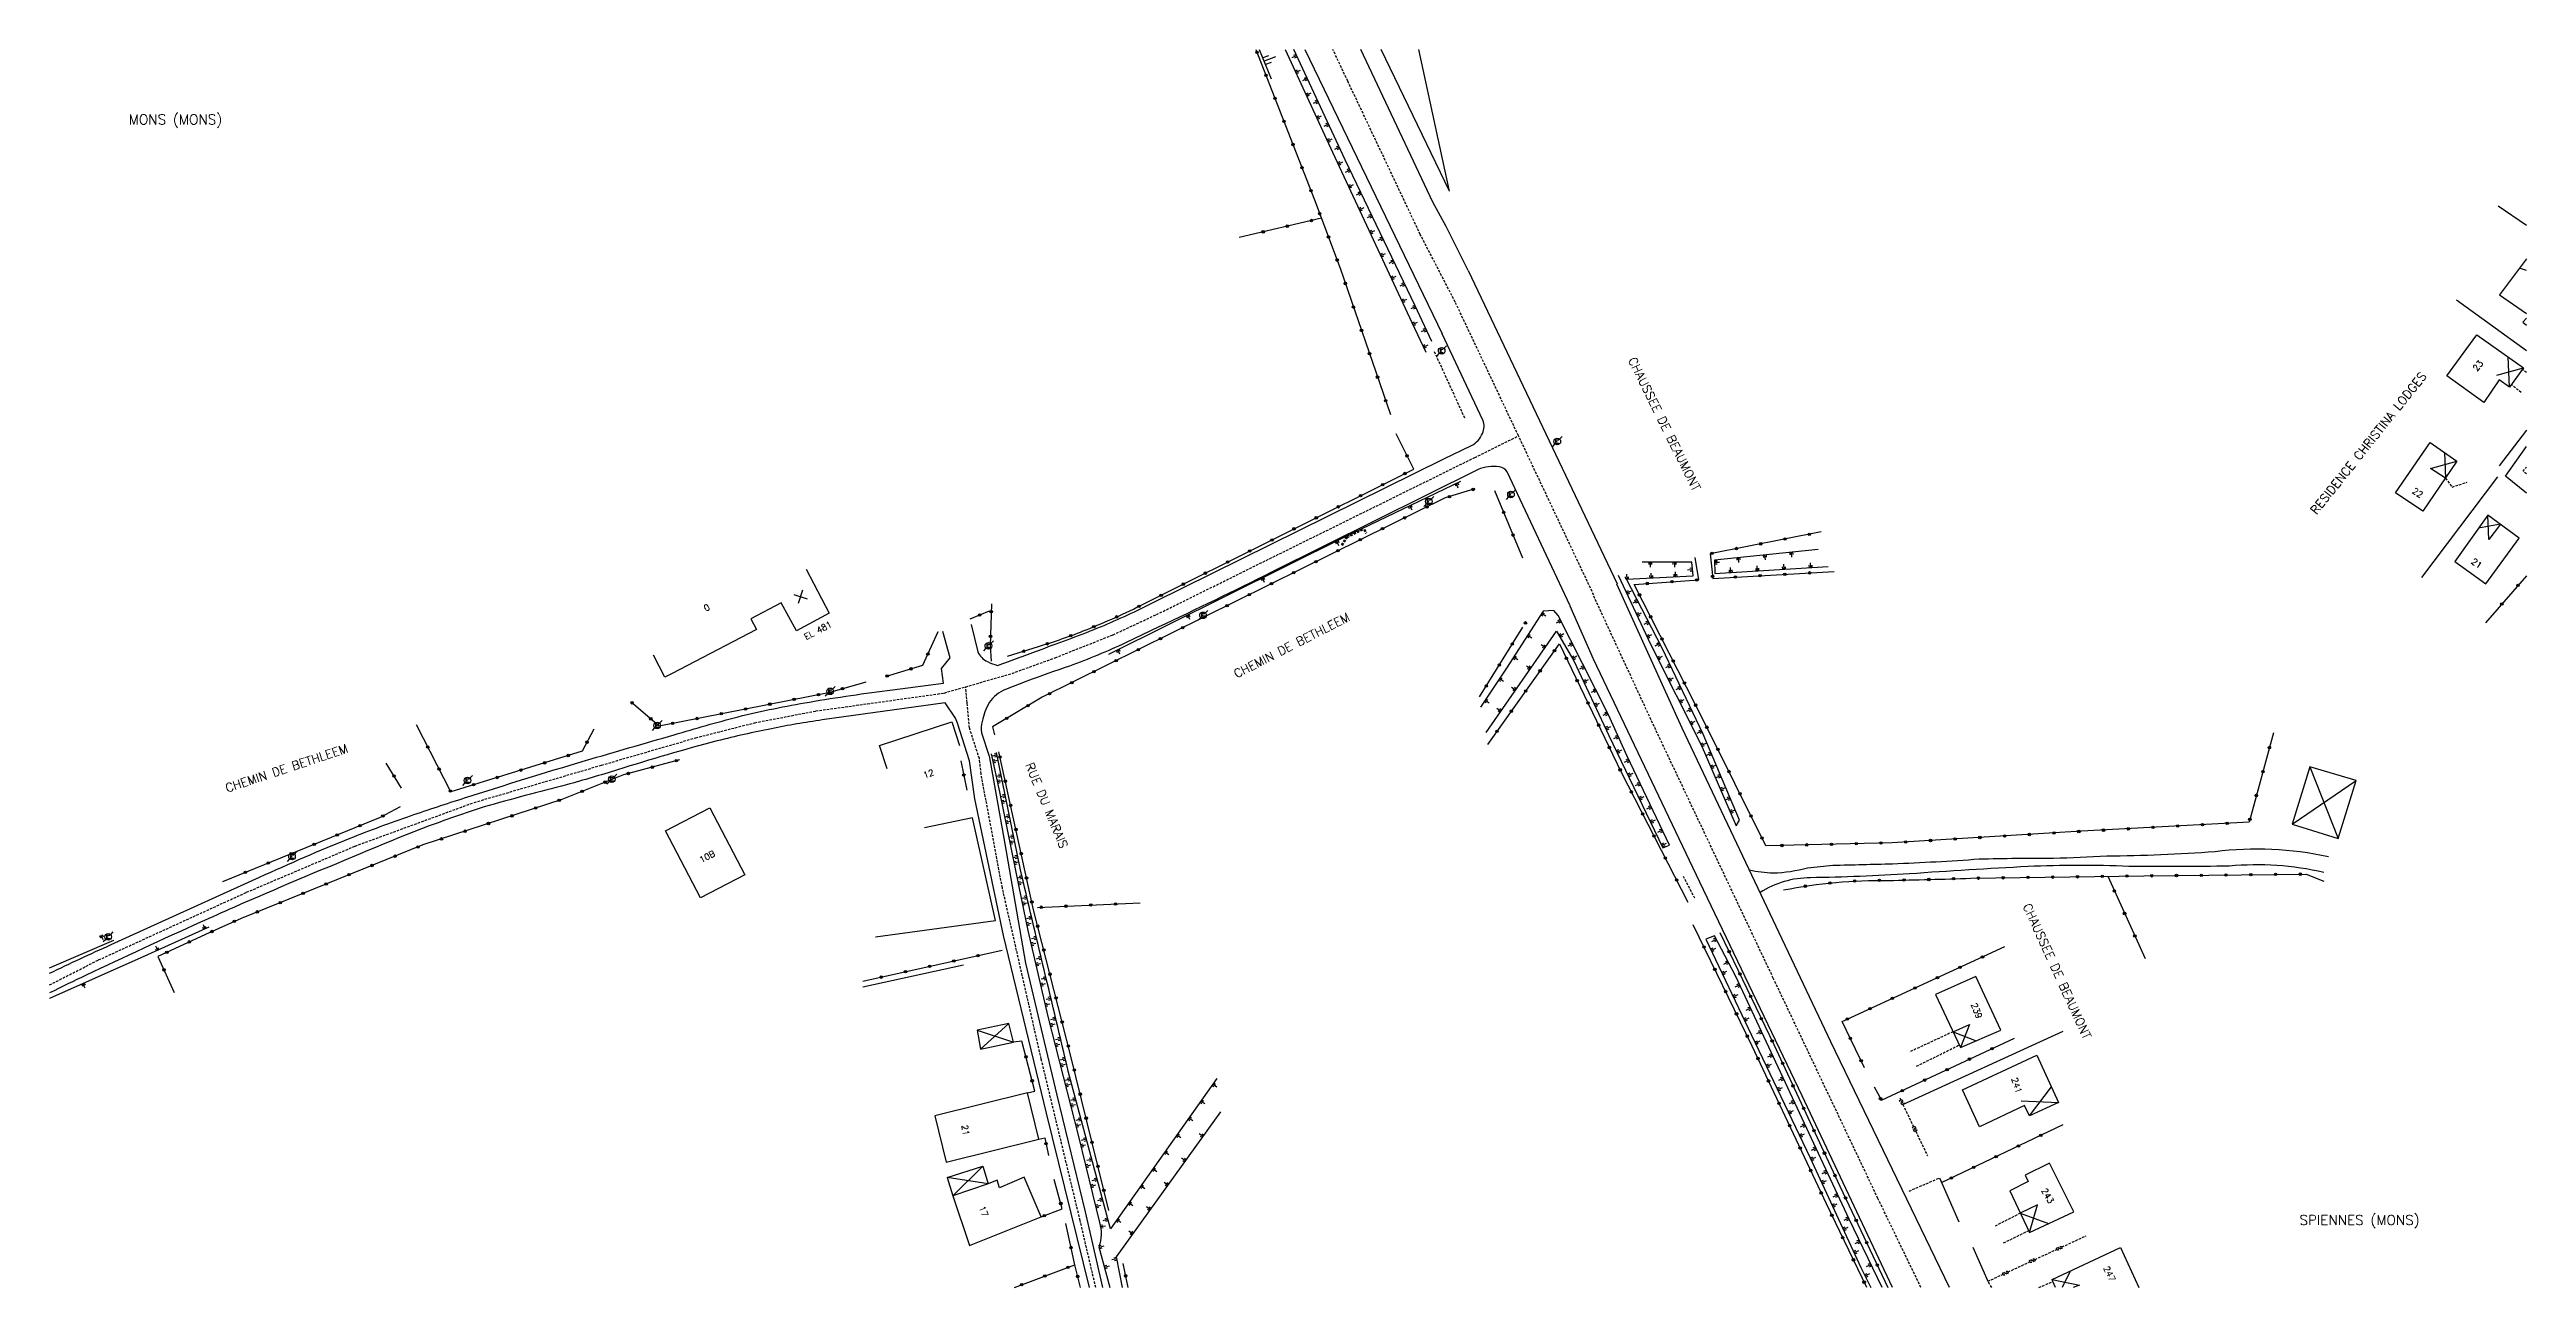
# Model space of a CAD drawing. Header units: millimetres. Extents: x 123000 to 124000, y 124000 to 125000.
# Drawn here: x 123000 to 123500, y 124750 to 125000 of the extents above; entities that cross this region are included whole.
import ezdxf
from ezdxf.enums import TextEntityAlignment as Align

# ---------------------------------------------------------------- set-up
doc = ezdxf.new("R2010")
doc.units = ezdxf.units.MM
doc.linetypes.add('DASHED', pattern=[0.75, 0.5, -0.25])
doc.layers.get('0').update_dxf_attribs({"linetype": 'CONTINUOUS'})
for name, color, linetype in [('w0001', 6, 'DASHED'), ('w0008', 7, 'CONTINUOUS'), ('w0100', 7, 'CONTINUOUS'), ('w0112', 1, 'DASHED'), ('W0211', 2, 'CONTINUOUS'), ('W0220', 5, 'DASHED'), ('W0310', 3, 'CONTINUOUS'), ('w0322', 7, 'CONTINUOUS'), ('W0471', 7, 'CONTINUOUS'), ('W0980', 7, 'CONTINUOUS'), ('W0984', 7, 'CONTINUOUS'), ('w0989', 7, 'CONTINUOUS'), ('w0991', 7, 'CONTINUOUS')]:
    doc.layers.add(name, color=color, linetype=linetype)
doc.styles.get("Standard").update_dxf_attribs({"font": 'romans.shx', "width": 0.85})

msp = doc.modelspace()

# ---------------------------------------------------------------- texts
at = {"layer": 'W0980'}
for s, p in [('MONS (MONS)', (123025.42, 124985.73)), ('SPIENNES (MONS)', (123466.31, 124763.48))]:
    msp.add_text(s, height=2, dxfattribs=at).set_placement(p, align=Align.MIDDLE)
at = {"layer": 'W0984'}
msp.add_text('EL 481', height=1.25, rotation=27.4857, dxfattribs=at).set_placement((123155.12, 124882.68), align=Align.MIDDLE)
at = {"layer": 'w0989'}
for s, rotation, p in [('CHAUSSEE DE BEAUMONT', 296.2985, (123325.98, 124924.35)), ('RESIDENCE CHRISTINA LODGES', 51.4622, (123468.1, 124920.52)), ('CHEMIN DE BETHLEEM', 27.0633, (123250.76, 124879.68)), ('CHEMIN DE BETHLEEM', 18.4285, (123047.85, 124854.87)), ('RUE DU MARAIS', 292.5409, (123201.3, 124847.35)), ('CHAUSSEE DE BEAUMONT', 294.4682, (123405.25, 124813.85))]:
    msp.add_text(s, height=1.75, rotation=rotation, dxfattribs=at).set_placement(p, align=Align.MIDDLE)
at = {"layer": 'w0991'}
for s, rotation, p in [('23', 50.1628, (123490.22, 124936.16)), ('22', 325.8702, (123478.04, 124910.5)), ('21', 324.2766, (123489.97, 124896.24)), ('0', 27.7563, (123132.68, 124887.3)), ('12', 17.8707, (123177.44, 124853.75)), ('10B', 27.3908, (123132.75, 124837.02)), ('239', 291.4696, (123389.02, 124805.9)), ('241', 288.4542, (123397.11, 124790.83)), ('21', 279.8767, (123184.9, 124781.76)), ('17', 289.7673, (123188.56, 124765.4)), ('243', 299.9593, (123403.36, 124768.52)), ('247', 297.3761, (123415.85, 124752.76))]:
    msp.add_text(s, height=1.25, rotation=rotation, dxfattribs=at).set_placement(p, align=Align.MIDDLE)

# ---------------------------------------------------------------- blocks, each defined once
blk = doc.blocks.new('T471')
for p, q in [((-0.333334, 0.333334), (-0.333334, -0.333334)), ((-0.333334, 0.333334), (0.333334, 0.333334)), ((-0.333334, 0), (0, 0)), ((0.500001, 0.500001), (1.000002, 1.000002)), ((-0.500001, -0.500001), (-1.000002, -1.000002)), ((-0.333334, -0.333334), (0.333334, -0.333334))]:
    blk.add_line(p, q)
blk.add_ellipse((0, 0), major_axis=(0.471405, 0.471405), ratio=1, start_param=5.4977871438, end_param=11.780972451)
blk = doc.blocks.new('t211o')
at = {"color": 0, "linetype": 'Continuous'}
for p, q in [((-0.29, 0.5), (-0.29, 0)), ((0, 1), (0, 0)), ((0.29, 0.5), (0.29, 0))]:
    blk.add_line(p, q, dxfattribs=at)
blk = doc.blocks.new('t991o')
at = {"color": 0, "linetype": 'Continuous'}
for p, q in [((-1, 1), (1, -1)), ((-1, -1), (1, 1))]:
    blk.add_line(p, q, dxfattribs=at)
blk = doc.blocks.new('t322o')
at = {"color": 0, "linetype": 'Continuous'}
for radius in [0.25, 0.15]:
    blk.add_circle((0, 0), radius, dxfattribs=at)

# ---------------------------------------------------------------- linework, layer by layer
at = {"layer": 'w0001'}
for points in [[(123283.77, 124948.98), (123276.7, 124962.66), (123262.06, 124993.62), (123259.06, 125000)], [(123311.71, 124889.86), (123296.53, 124921.98), (123283.77, 124948.98), (123283.77, 124948.98)], [(123000, 124811.12), (123009.91, 124816.15), (123039.79, 124829.81), (123061.69, 124839.14), (123085.73, 124847.95), (123111.43, 124855.48), (123130.43, 124861), (123142.37, 124864.05), (123154.68, 124866.42), (123180.62, 124870.05), (123184.94, 124871.3), (123194.31, 124874.02), (123203.01, 124877.18), (123214.68, 124881.8), (123223.43, 124885.88), (123287.71, 124917.62), (123296.53, 124921.98), (123296.53, 124921.98)], [(123500, 124914.31), (123499.31, 124914.82), (123500, 124915.69)], [(123377.77, 124750), (123369.08, 124767.99), (123347.97, 124812.45), (123323.91, 124863.3), (123311.66, 124889.74)], [(123187.7, 124856.81), (123185.7, 124862.99), (123185.24, 124868.08), (123184.94, 124871.3), (123184.94, 124871.3)], [(123211.19, 124750), (123208.04, 124763.53), (123200.19, 124796.14), (123192.34, 124830.68), (123188.04, 124853.73), (123187.71, 124856.84)]]:
    msp.add_lwpolyline(points, dxfattribs=at)
at = {"layer": 'w0008'}
for points in [[(123253.38, 125000), (123281.14, 124942.58)], [(123286.39, 124955.4), (123281.96, 124964.27), (123279.25, 124969.17), (123264.73, 125000)], [(123286.4, 124955.39), (123316.43, 124892.07), (123316.43, 124892.07)], [(123500, 124923.11), (123494.52, 124915.9)], [(123500, 124910.39), (123495.75, 124913.85), (123500, 124919.85)], [(123383.54, 124750), (123359.57, 124799.6), (123329.6, 124862.96), (123316.41, 124892.03)], [(123372.01, 124750), (123353.8, 124788.69), (123333.15, 124831.86), (123311.64, 124876.91), (123306.99, 124887.61)], [(123209.9, 124750), (123201.25, 124785.17), (123192.56, 124821.11), (123186.76, 124848.7), (123185.72, 124856.33)], [(123189.66, 124857.33), (123192.81, 124839.62), (123196.98, 124815.46), (123203.33, 124788.83), (123209.04, 124765.27), (123212.57, 124750)]]:
    msp.add_lwpolyline(points, dxfattribs=at)
for points in [[(123186.01, 124883.88), (123187.4, 124878.39, 0.2091), (123189.35, 124876.4, 0.0422), (123191.37, 124875.62, -0.0014), (123200.16, 124878.87, 0.0108), (123212.17, 124883.42, 0.0165), (123223.04, 124888.43), (123281.47, 124917.36), (123287.05, 124920.06, 0.1822), (123289.23, 124922.48, 0.2077), (123289.36, 124925.12), (123281.14, 124942.58), (123281.14, 124942.58)], [(123306.98, 124887.65), (123294.25, 124914.69, 0.249), (123292.67, 124915.7, 0.0688), (123290.45, 124915.71, 0.0914), (123288.36, 124915.18), (123246.69, 124894.43, -0.0046), (123223.82, 124883.33), (123217.19, 124880.18, -0.0244), (123205.87, 124875.5, 0.0053), (123197.25, 124872.42), (123192.99, 124870.78, 0.153), (123189.7, 124868.11, 0.0854), (123188.27, 124864.31, 0.1378), (123188.13, 124862.04), (123189.67, 124857.28), (123189.67, 124857.28)], [(123000, 124813.45, -0.008373), (123012.43, 124819.23), (123042.41, 124832.85, -0.0119), (123060.67, 124840.74, -0.0117), (123072.86, 124845.26, -0.0056), (123083.76, 124848.85, -0.0056), (123108.19, 124856.41, -0.0005), (123126.07, 124861.61, -0.0099), (123139.02, 124865.26, -0.0189), (123153.39, 124868.23, -0.0105), (123170.17, 124870.71), (123180.47, 124872.04), (123180.05, 124875.03), (123181.81, 124877.17), (123180.3, 124882.44), (123180.3, 124882.44)], [(123185.73, 124856.33), (123183.27, 124863.95), (123182.88, 124864.98), (123180.77, 124868.05), (123155.98, 124864.61, 0.0148), (123145.72, 124862.84, 0.0125), (123134.79, 124860.39, 0.0126), (123114.66, 124854.54, -0.0075), (123104.37, 124851.51, 0.0064), (123087.71, 124847.05, 0.0253), (123062.71, 124837.55, 0.0058), (123037.18, 124826.76, 0.002), (123030.47, 124823.74, 0.0054), (123007.38, 124813.07, 0.005654), (123000, 124809.47, 0.0157)]]:
    msp.add_lwpolyline(points, format="xyb", dxfattribs=at)
at = {"layer": 'w0100'}
for points in [[(123500, 124957.76), (123494.59, 124950.46), (123500, 124946.7)], [(123500, 124955.38), (123498.57, 124955.83)], [(123500, 124945.72), (123499.24, 124944.95), (123500, 124944.34)], [(123483.91, 124934.08), (123490, 124942.35), (123499.38, 124935.75), (123496.55, 124931.83), (123494.52, 124933.28), (123491.39, 124928.71), (123483.91, 124934.08)], [(123494.01, 124934.23), (123499.38, 124935.75)], [(123496.55, 124931.83), (123496.32, 124937.91)], [(123473.58, 124910.45), (123480.59, 124920.66), (123485.97, 124916.84), (123479.08, 124906.74), (123473.58, 124910.45)], [(123483.64, 124913.43), (123480.62, 124915.37), (123485.97, 124916.84)], [(123483.46, 124918.62), (123483.64, 124913.43)], [(123485.51, 124896.58), (123491.78, 124892.13), (123498.56, 124901.35), (123492.2, 124905.99), (123485.51, 124896.58)], [(123494.75, 124904.13), (123492.43, 124901.03), (123492.2, 124905.99)], [(123494.75, 124904.13), (123490.3, 124903.33)], [(123152.75, 124895.06), (123157.37, 124886.19), (123150.76, 124882.61), (123147.72, 124888.24), (123141.59, 124885.05), (123142.71, 124882.88), (123125.56, 124873.95), (123124.23, 124873.25), (123121.92, 124877.69), (123121.92, 124877.69)], [(123169.06, 124854.72), (123167.52, 124859.48), (123182.15, 124864.2), (123183.68, 124859.44), (123183.68, 124859.44)], [(123452.72, 124843.56), (123462.02, 124840.67), (123465.6, 124852.35), (123456.3, 124855.11), (123452.72, 124843.56), (123465.6, 124852.35)], [(123456.3, 124855.11), (123462.02, 124840.67)], [(123124.36, 124842.24), (123133.32, 124846.89), (123140.36, 124833.33), (123131.39, 124828.68), (123124.36, 124842.24), (123124.36, 124842.24)], [(123393.89, 124801.96), (123388.82, 124812.83), (123380.68, 124809.14), (123385.75, 124798.47), (123393.89, 124801.96)], [(123187.9, 124798.13), (123194.58, 124799.52), (123193.65, 124803.32), (123187.25, 124801.93), (123187.9, 124798.13), (123193.65, 124803.32)], [(123187.25, 124801.93), (123194.58, 124799.52)], [(123384.24, 124801.65), (123387.55, 124803.12), (123385.75, 124798.47)], [(123384.24, 124801.65), (123388.89, 124799.81)], [(123386.18, 124789.92), (123401.19, 124796.89), (123405.52, 124787.38), (123399.71, 124784.64), (123398.65, 124786.75), (123389.56, 124782.42), (123386.18, 124789.92)], [(123399.71, 124784.64), (123404.1, 124790.51)], [(123180.98, 124775.33), (123199.73, 124779.92), (123197.41, 124789.28), (123178.71, 124784.69), (123180.98, 124775.33)], [(123398.02, 124787.7), (123405.52, 124787.38)], [(123399.68, 124761.12), (123408.64, 124765.29), (123403.73, 124775.1), (123398.82, 124772.71), (123399.39, 124771.39), (123395.68, 124769.49), (123399.68, 124761.12), (123401.33, 124766.69), (123397.83, 124765), (123403.55, 124762.92)], [(123181.22, 124772.18), (123188.37, 124774.47)], [(123185.72, 124758.46), (123200.2, 124764.25), (123196.76, 124772.27), (123191.75, 124770.14), (123191.29, 124771.67), (123189.48, 124770.93), (123181.22, 124772.18), (123182.33, 124768.5), (123185.72, 124758.46)], [(123189.48, 124770.93), (123182.33, 124768.5), (123188.37, 124774.47), (123189.48, 124770.93)], [(123404.9, 124750), (123404.38, 124751.19), (123404.23, 124751.61), (123418.08, 124758.05), (123421.74, 124750)], [(123404.23, 124751.61), (123409.75, 124750.49), (123408.51, 124750)], [(123407.87, 124753.31), (123406.29, 124750)]]:
    msp.add_lwpolyline(points, dxfattribs=at)
at = {"layer": 'w0112'}
for p, q in [((123260.78, 124899.98), (123261.77, 124901.59)), ((123261, 124899.85), (123261.98, 124901.46)), ((123261.87, 124901.69), (123265.15, 124903.27)), ((123261.98, 124901.46), (123265.26, 124903.05)), ((123265.26, 124903.05), (123265.66, 124902.27)), ((123265.48, 124903.16), (123265.89, 124902.39)), ((123373.47, 124787.77), (123373.92, 124787.99)), ((123373.9, 124786.87), (123373.47, 124787.77)), ((123374.35, 124787.09), (123373.9, 124786.87)), ((123373.92, 124787.99), (123374.35, 124787.09)), ((123376.06, 124782.36), (123376.51, 124782.58)), ((123376.49, 124781.46), (123376.06, 124782.36)), ((123376.94, 124781.67), (123376.49, 124781.46)), ((123376.51, 124782.58), (123376.94, 124781.67)), ((123399.7, 124755.43), (123400.61, 124755.85)), ((123399.91, 124754.97), (123399.7, 124755.43)), ((123400.82, 124755.39), (123399.91, 124754.97)), ((123400.61, 124755.85), (123400.82, 124755.39)), ((123405.14, 124757.95), (123406.05, 124758.37)), ((123405.35, 124757.5), (123405.14, 124757.95)), ((123406.26, 124757.92), (123405.35, 124757.5)), ((123406.05, 124758.37), (123406.26, 124757.92)), ((123394.26, 124752.91), (123395.16, 124753.33)), ((123394.47, 124752.45), (123394.26, 124752.91)), ((123395.37, 124752.87), (123394.47, 124752.45)), ((123395.16, 124753.33), (123395.37, 124752.87))]:
    msp.add_line(p, q, dxfattribs=at)
for points in [[(123500, 124934.77), (123499.1, 124935.36)], [(123498.95, 124930.74), (123496.91, 124932.32)], [(123483.64, 124913.43), (123485, 124911.65), (123488.06, 124912.62)], [(123329.75, 124833.09), (123332.05, 124828.66)], [(123384.24, 124801.65), (123375.39, 124797.52)], [(123376.87, 124794.67), (123385.51, 124798.97)], [(123373.48, 124788.32), (123379.08, 124776.6)], [(123375.39, 124769.48), (123381.52, 124772.12)], [(123391.27, 124751.25), (123411.15, 124760.46)], [(123397.83, 124765), (123392.73, 124762.4)], [(123399.52, 124761.47), (123394.2, 124758.84)], [(123392.09, 124750), (123391.27, 124751.25)], [(123401.58, 124750), (123404.38, 124751.19)]]:
    msp.add_lwpolyline(points, dxfattribs=at)
at = {"layer": 'W0211'}
for p, q in [((123246.06, 124998.75), (123244.89, 124998.29)), ((123247.48, 124998.55), (123245.16, 124997.62)), ((123246.59, 124997.41), (123245.43, 124996.95)), ((123250.83, 124998.39), (123251.74, 124998.81)), ((123251.16, 124998.86), (123251.62, 124999.07)), ((123251.41, 124998.34), (123251.86, 124998.55)), ((123251.87, 124995.84), (123251.42, 124995.63)), ((123252.44, 124995.79), (123251.54, 124995.37)), ((123252.11, 124995.32), (123251.66, 124995.11)), ((123252.98, 124993.77), (123253.89, 124994.19)), ((123253.31, 124994.24), (123253.77, 124994.45)), ((123253.56, 124993.71), (123254.01, 124993.92)), ((123254.01, 124991.21), (123253.56, 124991)), ((123254.58, 124991.16), (123253.68, 124990.74)), ((123254.25, 124990.69), (123253.8, 124990.48)), ((123255.13, 124989.14), (123256.04, 124989.56)), ((123255.46, 124989.61), (123255.91, 124989.82)), ((123255.7, 124989.09), (123256.16, 124989.3)), ((123256.15, 124986.58), (123255.7, 124986.37)), ((123256.72, 124986.53), (123255.82, 124986.11)), ((123256.39, 124986.06), (123255.94, 124985.85)), ((123257.61, 124984.99), (123258.06, 124985.2)), ((123257.28, 124984.51), (123258.18, 124984.93)), ((123258.29, 124981.95), (123257.84, 124981.74)), ((123257.85, 124984.46), (123258.31, 124984.67)), ((123258.86, 124981.9), (123257.96, 124981.48)), ((123258.53, 124981.43), (123258.08, 124981.22)), ((123259.43, 124979.89), (123260.33, 124980.31)), ((123259.76, 124980.36), (123260.21, 124980.57)), ((123260, 124979.84), (123260.45, 124980.05)), ((123260.43, 124977.32), (123259.98, 124977.11)), ((123261.01, 124977.27), (123260.1, 124976.85)), ((123260.68, 124976.8), (123260.22, 124976.59)), ((123261.6, 124975.26), (123262.51, 124975.69)), ((123261.93, 124975.74), (123262.38, 124975.95)), ((123262.18, 124975.22), (123262.63, 124975.43)), ((123262.58, 124972.7), (123262.13, 124972.49)), ((123263.16, 124972.65), (123262.25, 124972.23)), ((123262.83, 124972.18), (123262.37, 124971.97)), ((123263.81, 124970.66), (123264.71, 124971.1)), ((123264.14, 124971.14), (123264.59, 124971.36)), ((123264.39, 124970.62), (123264.84, 124970.84)), ((123264.73, 124968.07), (123264.28, 124967.86)), ((123265.31, 124968.02), (123264.4, 124967.6)), ((123264.98, 124967.55), (123264.52, 124967.34)), ((123266.02, 124966.06), (123266.92, 124966.5)), ((123266.34, 124966.54), (123266.79, 124966.76)), ((123266.59, 124966.02), (123267.04, 124966.24)), ((123266.88, 124963.45), (123266.43, 124963.24)), ((123267.46, 124963.4), (123266.55, 124962.98)), ((123267.13, 124962.93), (123266.67, 124962.71)), ((123268.22, 124961.47), (123269.12, 124961.9)), ((123268.55, 124961.94), (123269, 124962.16)), ((123268.8, 124961.42), (123269.25, 124961.64)), ((123269.03, 124958.82), (123268.58, 124958.61)), ((123269.61, 124958.77), (123268.7, 124958.35)), ((123269.28, 124958.3), (123268.82, 124958.09)), ((123270.43, 124956.87), (123271.33, 124957.3)), ((123270.76, 124957.34), (123271.21, 124957.56)), ((123271.01, 124956.82), (123271.46, 124957.04)), ((123271.18, 124954.2), (123270.73, 124953.99)), ((123271.76, 124954.15), (123270.85, 124953.73)), ((123271.43, 124953.67), (123270.97, 124953.46)), ((123272.64, 124952.27), (123273.54, 124952.7)), ((123272.96, 124952.74), (123273.41, 124952.96)), ((123273.21, 124952.22), (123273.66, 124952.44)), ((123273.33, 124949.57), (123272.88, 124949.36)), ((123273.91, 124949.52), (123273, 124949.1)), ((123273.58, 124949.05), (123273.12, 124948.84)), ((123274.83, 124947.68), (123275.74, 124948.1)), ((123275.17, 124948.15), (123275.62, 124948.36)), ((123275.41, 124947.63), (123275.86, 124947.84)), ((123275.48, 124944.95), (123275.03, 124944.74)), ((123276.06, 124944.9), (123275.15, 124944.48)), ((123275.73, 124944.43), (123275.28, 124944.21)), ((123276.98, 124943.05), (123277.88, 124943.47)), ((123277.65, 124940.33), (123277.2, 124940.12)), ((123277.31, 124943.52), (123277.76, 124943.73)), ((123278.22, 124940.28), (123277.32, 124939.86)), ((123277.55, 124943), (123278, 124943.21)), ((123277.89, 124939.81), (123277.44, 124939.6)), ((123322.88, 124895.97), (123322.88, 124896.47)), ((123323.17, 124895.47), (123323.17, 124896.47)), ((123323.46, 124895.97), (123323.46, 124896.47)), ((123327.78, 124895.97), (123327.78, 124896.47)), ((123328.06, 124895.47), (123328.06, 124896.47)), ((123328.35, 124895.97), (123328.35, 124896.47)), ((123330.65, 124894.92), (123331.64, 124895.02)), ((123331.12, 124895.26), (123331.62, 124895.31)), ((123336.6, 124896.67), (123336.1, 124896.66)), ((123337.11, 124896.39), (123336.11, 124896.38)), ((123336.61, 124896.09), (123336.11, 124896.09)), ((123339.29, 124895.4), (123339.35, 124894.4)), ((123340.69, 124896.87), (123340.64, 124897.37)), ((123341.02, 124896.4), (123340.92, 124897.39)), ((123341.26, 124896.93), (123341.21, 124897.42)), ((123344.41, 124895.21), (123344.44, 124894.71)), ((123344.66, 124895.72), (123344.72, 124894.72)), ((123344.98, 124895.24), (123345.01, 124894.74)), ((123346.04, 124897.41), (123345.99, 124897.9)), ((123346.38, 124896.94), (123346.28, 124897.93)), ((123346.61, 124897.46), (123346.56, 124897.96)), ((123349.78, 124895.53), (123349.81, 124895.03)), ((123350.04, 124896.04), (123350.1, 124895.04)), ((123350.35, 124895.56), (123350.38, 124895.06)), ((123351.39, 124897.95), (123351.34, 124898.44)), ((123351.73, 124897.48), (123351.63, 124898.47)), ((123351.97, 124898), (123351.92, 124898.5)), ((123355.15, 124895.85), (123355.18, 124895.35)), ((123355.41, 124896.36), (123355.47, 124895.37)), ((123355.73, 124895.88), (123355.76, 124895.38)), ((123318.09, 124893.51), (123318.12, 124893.01)), ((123318.69, 124890.69), (123318.23, 124890.48)), ((123318.36, 124894.03), (123318.41, 124893.03)), ((123319.26, 124890.64), (123318.36, 124890.22)), ((123318.93, 124890.17), (123318.48, 124889.96)), ((123318.67, 124893.54), (123318.7, 124893.04)), ((123322.98, 124893.77), (123323.01, 124893.27)), ((123323.24, 124894.28), (123323.29, 124893.28)), ((123323.56, 124893.8), (123323.58, 124893.3)), ((123327.86, 124894.03), (123327.89, 124893.53)), ((123328.13, 124894.54), (123328.18, 124893.54)), ((123328.44, 124894.06), (123328.47, 124893.56)), ((123331.18, 124894.68), (123331.67, 124894.73)), ((123339.03, 124894.89), (123339.06, 124894.39)), ((123339.61, 124894.92), (123339.64, 124894.42)), ((123301.44, 124885.57), (123301.02, 124885.84)), ((123302.02, 124885.54), (123301.17, 124886.08)), ((123301.75, 124886.05), (123301.33, 124886.32)), ((123319.66, 124888.27), (123320.55, 124888.73)), ((123319.97, 124888.76), (123320.42, 124888.99)), ((123320.24, 124888.24), (123320.68, 124888.47)), ((123320.75, 124886.25), (123320.3, 124886.04)), ((123321.32, 124886.2), (123320.42, 124885.78)), ((123320.99, 124885.73), (123320.54, 124885.52)), ((123298.62, 124881.17), (123298.2, 124881.44)), ((123299.19, 124881.14), (123298.35, 124881.68)), ((123298.93, 124881.65), (123298.51, 124881.92)), ((123304.18, 124884.23), (123305.07, 124884.68)), ((123304.49, 124884.71), (123304.94, 124884.94)), ((123305.1, 124881.98), (123304.67, 124881.73)), ((123304.75, 124884.2), (123305.2, 124884.42)), ((123305.68, 124881.98), (123304.81, 124881.48)), ((123305.39, 124881.48), (123304.96, 124881.23)), ((123306.54, 124879.57), (123307.43, 124880.02)), ((123306.85, 124880.05), (123307.3, 124880.27)), ((123321.9, 124883.92), (123322.79, 124884.38)), ((123322.21, 124884.41), (123322.65, 124884.64)), ((123322.81, 124881.82), (123322.36, 124881.61)), ((123322.47, 124883.89), (123322.92, 124884.12)), ((123323.39, 124881.77), (123322.48, 124881.35)), ((123323.05, 124881.29), (123322.6, 124881.08)), ((123324.13, 124879.57), (123325.02, 124880.03)), ((123324.45, 124880.06), (123324.89, 124880.28)), ((123295.8, 124876.77), (123295.37, 124877.04)), ((123296.37, 124876.74), (123295.53, 124877.28)), ((123296.11, 124877.25), (123295.69, 124877.52)), ((123298.12, 124875.56), (123298.94, 124874.99)), ((123298.36, 124875.04), (123298.78, 124874.75)), ((123298.69, 124875.51), (123299.1, 124875.23)), ((123301.1, 124879.85), (123301.92, 124879.28)), ((123301.34, 124879.33), (123301.75, 124879.05)), ((123301.67, 124879.81), (123302.08, 124879.52)), ((123307.11, 124879.53), (123307.56, 124879.76)), ((123307.72, 124877.46), (123307.28, 124877.21)), ((123308.29, 124877.46), (123307.43, 124876.96)), ((123308.01, 124876.96), (123307.57, 124876.71)), ((123308.9, 124874.9), (123309.79, 124875.35)), ((123309.21, 124875.38), (123309.66, 124875.61)), ((123309.47, 124874.87), (123309.92, 124875.1)), ((123324.95, 124877.44), (123324.5, 124877.21)), ((123325.52, 124877.4), (123324.63, 124876.95)), ((123324.71, 124879.54), (123325.15, 124879.77)), ((123325.21, 124876.92), (123324.76, 124876.69)), ((123326.26, 124875.2), (123327.16, 124875.63)), ((123326.59, 124875.67), (123327.04, 124875.89)), ((123326.84, 124875.15), (123327.29, 124875.37)), ((123292.93, 124872.39), (123292.51, 124872.66)), ((123293.5, 124872.35), (123292.67, 124872.9)), ((123293.25, 124872.87), (123292.83, 124873.14)), ((123295.14, 124871.26), (123295.96, 124870.69)), ((123295.39, 124870.74), (123295.8, 124870.46)), ((123295.71, 124871.22), (123296.13, 124870.93)), ((123310.03, 124872.72), (123309.57, 124872.51)), ((123310.6, 124872.68), (123309.7, 124872.25)), ((123310.27, 124872.2), (123309.82, 124871.99)), ((123311.26, 124870.24), (123312.15, 124870.69)), ((123311.57, 124870.72), (123312.02, 124870.95)), ((123311.83, 124870.21), (123312.28, 124870.43)), ((123327.15, 124873.07), (123326.7, 124872.84)), ((123327.73, 124873.03), (123326.83, 124872.58)), ((123327.41, 124872.55), (123326.96, 124872.33)), ((123328.38, 124870.79), (123329.28, 124871.22)), ((123328.71, 124871.26), (123329.16, 124871.48)), ((123328.96, 124870.74), (123329.41, 124870.96)), ((123290.03, 124868.04), (123289.61, 124868.31)), ((123290.6, 124868), (123289.77, 124868.55)), ((123290.35, 124868.52), (123289.93, 124868.79)), ((123292.16, 124866.97), (123292.98, 124866.4)), ((123292.41, 124866.45), (123292.82, 124866.16)), ((123292.74, 124866.92), (123293.15, 124866.64)), ((123312.26, 124868), (123311.81, 124867.78)), ((123312.83, 124867.95), (123311.93, 124867.52)), ((123312.51, 124867.48), (123312.05, 124867.26)), ((123313.62, 124865.57), (123314.51, 124866.03)), ((123313.93, 124866.06), (123314.38, 124866.28)), ((123314.19, 124865.54), (123314.64, 124865.77)), ((123329.35, 124868.7), (123328.9, 124868.47)), ((123329.93, 124868.66), (123329.03, 124868.21)), ((123329.61, 124868.18), (123329.16, 124867.96)), ((123330.5, 124866.38), (123331.4, 124866.81)), ((123330.82, 124866.85), (123331.27, 124867.07)), ((123331.07, 124866.33), (123331.52, 124866.55)), ((123314.49, 124863.27), (123314.04, 124863.06)), ((123315.07, 124863.22), (123314.16, 124862.8)), ((123314.74, 124862.75), (123314.29, 124862.54)), ((123315.76, 124860.86), (123316.67, 124861.27)), ((123316.09, 124861.33), (123316.55, 124861.53)), ((123316.33, 124860.8), (123316.79, 124861)), ((123331.55, 124864.33), (123331.11, 124864.1)), ((123332.13, 124864.3), (123331.24, 124863.85)), ((123331.81, 124863.81), (123331.37, 124863.59)), ((123332.61, 124861.97), (123333.52, 124862.4)), ((123332.94, 124862.44), (123333.39, 124862.66)), ((123333.19, 124861.92), (123333.64, 124862.14)), ((123190.26, 124857.37), (123191.24, 124857.57)), ((123190.85, 124856.58), (123190.37, 124856.47)), ((123191.4, 124856.4), (123190.43, 124856.19)), ((123190.98, 124856.01), (123190.49, 124855.91)), ((123190.69, 124857.75), (123191.18, 124857.85)), ((123190.81, 124857.19), (123191.3, 124857.29)), ((123316.74, 124858.56), (123316.29, 124858.34)), ((123317.32, 124858.51), (123316.42, 124858.08)), ((123316.99, 124858.04), (123316.54, 124857.82)), ((123317.92, 124856.08), (123318.83, 124856.51)), ((123318.25, 124856.55), (123318.7, 124856.77)), ((123318.5, 124856.03), (123318.95, 124856.25)), ((123333.77, 124859.94), (123333.32, 124859.74)), ((123334.35, 124859.87), (123333.43, 124859.47)), ((123334, 124859.41), (123333.54, 124859.21)), ((123334.53, 124857.52), (123335.45, 124857.91)), ((123334.88, 124857.98), (123335.34, 124858.17)), ((123335.1, 124857.44), (123335.56, 124857.64)), ((123335.72, 124855.45), (123335.26, 124855.25)), ((123336.29, 124855.38), (123335.37, 124854.98)), ((123191.1, 124853.26), (123192.08, 124853.46)), ((123191.75, 124852.48), (123191.26, 124852.37)), ((123192.3, 124852.31), (123191.33, 124852.09)), ((123191.88, 124851.92), (123191.39, 124851.81)), ((123191.53, 124853.65), (123192.02, 124853.75)), ((123191.64, 124853.08), (123192.13, 124853.18)), ((123319.01, 124853.85), (123318.55, 124853.63)), ((123319.58, 124853.8), (123318.68, 124853.37)), ((123319.26, 124853.33), (123318.8, 124853.11)), ((123320.17, 124851.36), (123321.07, 124851.79)), ((123320.5, 124851.83), (123320.95, 124852.05)), ((123320.74, 124851.31), (123321.2, 124851.53)), ((123335.95, 124854.92), (123335.49, 124854.72)), ((123336.43, 124853.01), (123337.35, 124853.4)), ((123336.78, 124853.47), (123337.24, 124853.66)), ((123337, 124852.94), (123337.46, 124853.13)), ((123337.66, 124850.96), (123337.2, 124850.76)), ((123338.24, 124850.89), (123337.32, 124850.5)), ((123337.89, 124850.43), (123337.43, 124850.23)), ((123191.93, 124849.15), (123192.91, 124849.35)), ((123192.63, 124848.37), (123192.14, 124848.27)), ((123193.17, 124848.19), (123192.19, 124847.99)), ((123192.74, 124847.81), (123192.25, 124847.71)), ((123192.37, 124849.54), (123192.86, 124849.64)), ((123192.48, 124848.97), (123192.97, 124849.07)), ((123192.77, 124845.04), (123193.75, 124845.24)), ((123193.2, 124845.43), (123193.69, 124845.53)), ((123321.27, 124849.13), (123320.82, 124848.92)), ((123321.84, 124849.09), (123320.94, 124848.66)), ((123321.52, 124848.61), (123321.07, 124848.4)), ((123322.41, 124846.64), (123323.32, 124847.07)), ((123322.74, 124847.11), (123323.19, 124847.33)), ((123322.99, 124846.59), (123323.44, 124846.8)), ((123338.33, 124848.5), (123339.25, 124848.89)), ((123338.68, 124848.96), (123339.14, 124849.16)), ((123338.9, 124848.43), (123339.36, 124848.62)), ((123339.61, 124846.47), (123339.15, 124846.27)), ((123340.18, 124846.4), (123339.26, 124846.01)), ((123339.83, 124845.94), (123339.38, 124845.74)), ((123193.46, 124844.26), (123192.97, 124844.16)), ((123194.01, 124844.08), (123193.03, 124843.88)), ((123193.58, 124843.7), (123193.09, 124843.6)), ((123193.32, 124844.86), (123193.81, 124844.96)), ((123193.61, 124840.94), (123194.59, 124841.13)), ((123194.3, 124840.16), (123193.81, 124840.06)), ((123194.04, 124841.32), (123194.53, 124841.42)), ((123194.15, 124840.75), (123194.64, 124840.85)), ((123323.53, 124844.42), (123323.08, 124844.21)), ((123324.11, 124844.38), (123323.21, 124843.95)), ((123323.78, 124843.9), (123323.33, 124843.69)), ((123324.66, 124841.92), (123325.56, 124842.35)), ((123324.99, 124842.39), (123325.44, 124842.61)), ((123325.23, 124841.87), (123325.69, 124842.08)), ((123194.85, 124839.97), (123193.87, 124839.77)), ((123194.42, 124839.59), (123193.93, 124839.49)), ((123194.44, 124836.83), (123195.42, 124837.03)), ((123195.14, 124836.05), (123194.65, 124835.95)), ((123195.69, 124835.86), (123194.71, 124835.66)), ((123195.26, 124835.48), (123194.77, 124835.38)), ((123194.88, 124837.21), (123195.37, 124837.31)), ((123194.99, 124836.64), (123195.48, 124836.74)), ((123325.79, 124839.71), (123325.34, 124839.49)), ((123326.37, 124839.67), (123325.47, 124839.23)), ((123326.04, 124839.19), (123325.59, 124838.97)), ((123195.34, 124832.7), (123196.32, 124832.93)), ((123195.98, 124831.94), (123195.49, 124831.84)), ((123196.53, 124831.75), (123195.55, 124831.55)), ((123196.1, 124831.37), (123195.61, 124831.27)), ((123195.76, 124833.09), (123196.25, 124833.21)), ((123195.9, 124832.53), (123196.38, 124832.65)), ((123196.31, 124828.62), (123197.29, 124828.85)), ((123196.81, 124827.83), (123196.32, 124827.73)), ((123197.36, 124827.64), (123196.38, 124827.44)), ((123196.92, 124827.26), (123196.43, 124827.16)), ((123196.73, 124829.01), (123197.22, 124829.13)), ((123196.87, 124828.45), (123197.35, 124828.57)), ((123197.7, 124824.93), (123198.19, 124825.05)), ((123197.64, 124823.71), (123197.15, 124823.62)), ((123198.18, 124823.53), (123197.2, 124823.33)), ((123197.75, 124823.15), (123197.26, 124823.05)), ((123197.28, 124824.54), (123198.26, 124824.77)), ((123197.84, 124824.37), (123198.32, 124824.49)), ((123198.25, 124820.46), (123199.23, 124820.69)), ((123198.67, 124820.85), (123199.16, 124820.97)), ((123198.81, 124820.29), (123199.29, 124820.41)), ((123335.58, 124819.9), (123336.47, 124820.36)), ((123335.89, 124820.39), (123336.34, 124820.62)), ((123336.16, 124819.87), (123336.6, 124820.11)), ((123198.54, 124819.64), (123198.05, 124819.52)), ((123199.09, 124819.47), (123198.12, 124819.24)), ((123198.67, 124819.07), (123198.18, 124818.96)), ((123199.49, 124815.55), (123199.01, 124815.44)), ((123200.05, 124815.38), (123199.07, 124815.16)), ((123199.22, 124816.38), (123200.2, 124816.61)), ((123199.64, 124816.77), (123200.13, 124816.89)), ((123199.78, 124816.21), (123200.26, 124816.33)), ((123335.74, 124818.52), (123335.29, 124818.31)), ((123336.31, 124818.48), (123335.41, 124818.05)), ((123335.99, 124818), (123335.54, 124817.79)), ((123338, 124815.3), (123338.88, 124815.76)), ((123338.31, 124815.78), (123338.75, 124816.02)), ((123338.57, 124815.27), (123339.02, 124815.5)), ((123199.62, 124814.99), (123199.14, 124814.88)), ((123200.45, 124811.47), (123199.96, 124811.35)), ((123201, 124811.3), (123200.02, 124811.07)), ((123200.58, 124810.91), (123200.09, 124810.79)), ((123200.19, 124812.3), (123201.17, 124812.53)), ((123200.61, 124812.69), (123201.1, 124812.81)), ((123200.75, 124812.13), (123201.23, 124812.25)), ((123337.98, 124813.83), (123337.52, 124813.62)), ((123338.55, 124813.79), (123337.65, 124813.36)), ((123338.22, 124813.31), (123337.77, 124813.1)), ((123340.3, 124810.7), (123341.21, 124811.12)), ((123340.63, 124811.17), (123341.09, 124811.38)), ((123340.88, 124810.65), (123341.33, 124810.85)), ((123201.4, 124807.38), (123200.91, 124807.27)), ((123201.95, 124807.22), (123200.98, 124806.99)), ((123201.53, 124806.82), (123201.04, 124806.71)), ((123201.16, 124808.22), (123202.14, 124808.45)), ((123201.58, 124808.61), (123202.07, 124808.73)), ((123201.72, 124808.05), (123202.2, 124808.17)), ((123340.21, 124809.14), (123339.76, 124808.93)), ((123340.79, 124809.1), (123339.89, 124808.67)), ((123340.46, 124808.62), (123340.01, 124808.41)), ((123342.48, 124805.98), (123343.39, 124806.4)), ((123342.81, 124806.45), (123343.27, 124806.66)), ((123343.06, 124805.93), (123343.51, 124806.14)), ((123202.38, 124803.32), (123201.9, 124803.19)), ((123202.94, 124803.16), (123201.97, 124802.91)), ((123202.52, 124802.76), (123202.04, 124802.63)), ((123202.13, 124804.14), (123203.11, 124804.37)), ((123202.55, 124804.54), (123203.04, 124804.65)), ((123202.69, 124803.97), (123203.17, 124804.09)), ((123203.1, 124800.06), (123204.08, 124800.29)), ((123203.52, 124800.46), (123204.01, 124800.57)), ((123203.66, 124799.89), (123204.14, 124800.01)), ((123342.45, 124804.46), (123342, 124804.24)), ((123343.03, 124804.41), (123342.13, 124803.98)), ((123342.7, 124803.93), (123342.25, 124803.72)), ((123344.66, 124801.26), (123345.57, 124801.68)), ((123344.99, 124801.74), (123345.45, 124801.94)), ((123345.23, 124801.21), (123345.69, 124801.42)), ((123203.42, 124799.25), (123202.93, 124799.13)), ((123203.97, 124799.1), (123203, 124798.85)), ((123203.56, 124798.7), (123203.08, 124798.57)), ((123204.46, 124795.19), (123203.97, 124795.07)), ((123205.01, 124795.04), (123204.04, 124794.79)), ((123204.07, 124795.98), (123205.04, 124796.21)), ((123204.49, 124796.38), (123204.98, 124796.49)), ((123204.62, 124795.81), (123205.11, 124795.93)), ((123344.69, 124799.77), (123344.24, 124799.55)), ((123345.27, 124799.72), (123344.36, 124799.29)), ((123344.94, 124799.25), (123344.49, 124799.03)), ((123346.93, 124795.08), (123346.48, 124794.86)), ((123347.5, 124795.03), (123346.6, 124794.6)), ((123346.86, 124796.55), (123347.77, 124796.98)), ((123347.19, 124797.03), (123347.64, 124797.24)), ((123347.43, 124796.5), (123347.89, 124796.71)), ((123204.6, 124794.63), (123204.11, 124794.51)), ((123205.49, 124791.13), (123205.01, 124791)), ((123206.05, 124790.97), (123205.08, 124790.72)), ((123205.09, 124791.88), (123206.06, 124792.14)), ((123205.64, 124790.57), (123205.15, 124790.45)), ((123205.5, 124792.29), (123205.98, 124792.42)), ((123205.65, 124791.73), (123206.13, 124791.86)), ((123235.04, 124790.53), (123234.63, 124790.82)), ((123235.62, 124790.48), (123234.8, 124791.06)), ((123235.37, 124791), (123234.97, 124791.29)), ((123347.18, 124794.56), (123346.72, 124794.34)), ((123349.16, 124790.39), (123348.71, 124790.17)), ((123349.74, 124790.34), (123348.84, 124789.91)), ((123349.06, 124791.84), (123349.96, 124792.27)), ((123349.39, 124792.32), (123349.84, 124792.53)), ((123349.63, 124791.79), (123350.09, 124792.01)), ((123206.53, 124787.06), (123206.05, 124786.94)), ((123207.09, 124786.91), (123206.12, 124786.66)), ((123206.17, 124787.83), (123207.14, 124788.09)), ((123206.67, 124786.51), (123206.19, 124786.38)), ((123206.58, 124788.24), (123207.07, 124788.37)), ((123206.73, 124787.68), (123207.21, 124787.81)), ((123232.62, 124787.11), (123232.21, 124787.4)), ((123233.19, 124787.06), (123232.38, 124787.63)), ((123232.95, 124787.58), (123232.54, 124787.87)), ((123349.41, 124789.87), (123348.96, 124789.65)), ((123351.4, 124785.7), (123350.95, 124785.48)), ((123351.97, 124785.65), (123351.07, 124785.22)), ((123351.65, 124785.18), (123351.2, 124784.96)), ((123351.26, 124787.14), (123352.16, 124787.56)), ((123351.59, 124787.61), (123352.04, 124787.82)), ((123351.83, 124787.09), (123352.28, 124787.3)), ((123207.57, 124783), (123207.08, 124782.88)), ((123208.12, 124782.85), (123207.15, 124782.6)), ((123207.71, 124782.44), (123207.23, 124782.32)), ((123207.26, 124783.78), (123208.22, 124784.04)), ((123207.66, 124784.19), (123208.15, 124784.32)), ((123207.81, 124783.63), (123208.3, 124783.76)), ((123208.75, 124780.14), (123209.23, 124780.27)), ((123227.78, 124780.26), (123227.37, 124780.55)), ((123228.35, 124780.21), (123227.53, 124780.79)), ((123228.11, 124780.73), (123227.7, 124781.02)), ((123230.2, 124783.68), (123229.79, 124783.97)), ((123230.77, 124783.63), (123229.96, 124784.21)), ((123230.53, 124784.16), (123230.12, 124784.44)), ((123232.06, 124781.12), (123232.87, 124780.53)), ((123232.3, 124780.59), (123232.71, 124780.3)), ((123232.64, 124781.06), (123233.04, 124780.77)), ((123353.64, 124781.01), (123353.18, 124780.79)), ((123354.21, 124780.96), (123353.31, 124780.53)), ((123353.88, 124780.49), (123353.43, 124780.27)), ((123353.45, 124782.43), (123354.36, 124782.85)), ((123353.78, 124782.9), (123354.24, 124783.11)), ((123354.03, 124782.38), (123354.48, 124782.59)), ((123208.59, 124778.93), (123208.11, 124778.81)), ((123209.15, 124778.77), (123208.18, 124778.53)), ((123208.73, 124778.37), (123208.24, 124778.25)), ((123208.34, 124779.73), (123209.31, 124779.99)), ((123208.9, 124779.58), (123209.38, 124779.71)), ((123209.42, 124775.68), (123210.39, 124775.94)), ((123209.83, 124776.09), (123210.31, 124776.21)), ((123209.98, 124775.53), (123210.46, 124775.66)), ((123225.35, 124776.84), (123224.95, 124777.13)), ((123225.93, 124776.78), (123225.11, 124777.36)), ((123225.69, 124777.31), (123225.28, 124777.6)), ((123228.52, 124776.19), (123229.33, 124775.61)), ((123228.75, 124775.66), (123229.16, 124775.37)), ((123229.09, 124776.13), (123229.5, 124775.84)), ((123355.87, 124776.31), (123355.42, 124776.1)), ((123356.45, 124776.26), (123355.54, 124775.84)), ((123355.65, 124777.72), (123356.56, 124778.14)), ((123356.12, 124775.79), (123355.66, 124775.58)), ((123355.98, 124778.19), (123356.44, 124778.41)), ((123356.23, 124777.67), (123356.68, 124777.88)), ((123209.6, 124774.86), (123209.11, 124774.74)), ((123210.15, 124774.7), (123209.18, 124774.46)), ((123209.73, 124774.3), (123209.25, 124774.18)), ((123210.6, 124770.79), (123210.11, 124770.67)), ((123211.15, 124770.63), (123210.18, 124770.39)), ((123210.74, 124770.23), (123210.25, 124770.11)), ((123210.5, 124771.63), (123211.47, 124771.88)), ((123210.91, 124772.03), (123211.4, 124772.16)), ((123211.06, 124771.48), (123211.55, 124771.61)), ((123220.51, 124769.99), (123220.1, 124770.28)), ((123221.08, 124769.94), (123220.27, 124770.52)), ((123220.84, 124770.46), (123220.44, 124770.75)), ((123222.93, 124773.41), (123222.52, 124773.7)), ((123223.51, 124773.36), (123222.69, 124773.94)), ((123223.27, 124773.89), (123222.86, 124774.17)), ((123224.97, 124771.26), (123225.78, 124770.68)), ((123225.21, 124770.74), (123225.61, 124770.45)), ((123225.55, 124771.21), (123225.95, 124770.91)), ((123358.05, 124771.59), (123357.6, 124771.39)), ((123358.63, 124771.54), (123357.72, 124771.12)), ((123358.3, 124771.07), (123357.84, 124770.86)), ((123357.85, 124773.01), (123358.76, 124773.44)), ((123358.18, 124773.49), (123358.63, 124773.7)), ((123358.42, 124772.96), (123358.88, 124773.17)), ((123211.6, 124766.72), (123211.12, 124766.6)), ((123212.16, 124766.56), (123211.19, 124766.32)), ((123211.74, 124766.16), (123211.26, 124766.04)), ((123211.59, 124767.57), (123212.55, 124767.83)), ((123212, 124767.98), (123212.48, 124768.11)), ((123212.14, 124767.42), (123212.63, 124767.55)), ((123218.09, 124766.57), (123217.68, 124766.86)), ((123218.66, 124766.51), (123217.85, 124767.09)), ((123218.42, 124767.04), (123218.01, 124767.33)), ((123221.43, 124766.34), (123222.24, 124765.75)), ((123221.66, 124765.81), (123222.07, 124765.52)), ((123222, 124766.28), (123222.41, 124765.99)), ((123360.23, 124766.88), (123359.78, 124766.67)), ((123360.81, 124766.83), (123359.9, 124766.41)), ((123360.48, 124766.35), (123360.02, 124766.14)), ((123360.05, 124768.3), (123360.95, 124768.73)), ((123360.38, 124768.78), (123360.83, 124768.99)), ((123360.62, 124768.25), (123361.08, 124768.47)), ((123212.62, 124762.6), (123212.12, 124762.52)), ((123213.15, 124762.4), (123212.17, 124762.24)), ((123212.71, 124762.03), (123212.21, 124761.95)), ((123212.67, 124763.52), (123213.64, 124763.78)), ((123213.08, 124763.93), (123213.56, 124764.06)), ((123213.23, 124763.37), (123213.71, 124763.5)), ((123215.67, 124763.14), (123215.26, 124763.43)), ((123216.24, 124763.09), (123215.42, 124763.67)), ((123216, 124763.62), (123215.59, 124763.9)), ((123217.88, 124761.41), (123218.69, 124760.83)), ((123218.12, 124760.88), (123218.52, 124760.59)), ((123218.45, 124761.35), (123218.86, 124761.06)), ((123362.41, 124762.16), (123361.96, 124761.95)), ((123362.99, 124762.11), (123362.08, 124761.69)), ((123362.66, 124761.64), (123362.2, 124761.43)), ((123362.25, 124763.6), (123363.15, 124764.02)), ((123362.58, 124764.07), (123363.03, 124764.28)), ((123362.82, 124763.55), (123363.27, 124763.76)), ((123212.26, 124758.51), (123211.78, 124758.38)), ((123212.82, 124758.36), (123211.85, 124758.1)), ((123212.41, 124757.95), (123211.93, 124757.83)), ((123214.45, 124755.64), (123215.44, 124755.84)), ((123214.89, 124756.02), (123215.38, 124756.12)), ((123215, 124755.46), (123215.49, 124755.55)), ((123364.59, 124757.45), (123364.14, 124757.24)), ((123365.17, 124757.39), (123364.26, 124756.97)), ((123364.84, 124756.92), (123364.38, 124756.71)), ((123364.52, 124758.91), (123365.42, 124759.35)), ((123364.84, 124759.39), (123365.29, 124759.6)), ((123365.1, 124758.87), (123365.55, 124759.09)), ((123213.34, 124754.46), (123212.86, 124754.33)), ((123213.9, 124754.31), (123212.93, 124754.05)), ((123213.49, 124753.9), (123213.01, 124753.77)), ((123366.82, 124752.77), (123366.37, 124752.54)), ((123367.39, 124752.74), (123366.5, 124752.29)), ((123367.08, 124752.25), (123366.63, 124752.03)), ((123366.79, 124754.24), (123367.69, 124754.67)), ((123367.12, 124754.71), (123367.57, 124754.93)), ((123367.37, 124754.19), (123367.82, 124754.41))]:
    msp.add_line(p, q, dxfattribs=at)
for points in [[(123244.21, 125000), (123246.57, 124994.1)], [(123249.4, 125000), (123258.98, 124979.26), (123274.98, 124944.84), (123277.79, 124938.86)], [(123279.01, 124941.02), (123275.69, 124948.21), (123261.55, 124977.69), (123251.19, 125000)], [(123284.84, 124912.78), (123261.56, 124901.57), (123213.76, 124877.83), (123213.76, 124877.83)], [(123341.15, 124844.38), (123333.82, 124861.77), (123325.51, 124879.09), (123318.34, 124893.02), (123331.77, 124893.73), (123331.5, 124896.47), (123321.47, 124896.47)], [(123356.99, 124899.01), (123336.1, 124896.91), (123336.14, 124894.21), (123359.06, 124895.58)], [(123316.67, 124893.85), (123323.21, 124879.78), (123333.38, 124859.59), (123340.45, 124843.26), (123341.15, 124844.38)], [(123290, 124862.1), (123304.19, 124882.56), (123307.67, 124876.54), (123314.78, 124861.5), (123325.68, 124838.8), (123326.99, 124839.34), (123318.44, 124857.32), (123314.72, 124865.61), (123309.46, 124876.01), (123304.54, 124885.73), (123303.64, 124886.69), (123301.49, 124886.57), (123294.13, 124875.1), (123288.85, 124867.17)], [(123032.18, 124822.76), (123018.44, 124816.54), (123000.01, 124808.37), (123000, 124808.36)], [(123000, 124814.52), (123013, 124820.12), (123013, 124820.12)], [(123369.96, 124750), (123363.25, 124763.81), (123353.29, 124785.15), (123345.57, 124801.68), (123340.42, 124812.82), (123336.12, 124821.02), (123334.33, 124820.32), (123343.57, 124800.95), (123355.4, 124776.15), (123365.62, 124754.03), (123367.65, 124750)], [(123216.59, 124750), (123215.36, 124756.2), (123236.42, 124785.46)]]:
    msp.add_lwpolyline(points, dxfattribs=at)
for points in [[(123190.09, 124857.75), (123191.76, 124850.1), (123195.68, 124830.91), (123197.45, 124822.1), (123201.5, 124804.74), (123207.7, 124780.48), (123211.97, 124763.13, -0.150261), (123211.83, 124758.2), (123214.01, 124750)], [(123235.61, 124792.2), (123214.15, 124761.86), (123205.64, 124793.68, 0.00006), (123195.91, 124834.65), (123191.15, 124858.02)]]:
    msp.add_lwpolyline(points, format="xyb", dxfattribs=at)
at = {"layer": 'W0220'}
msp.add_lwpolyline([(123279.51, 124939.03), (123285.73, 124925.4), (123285.73, 124925.4)], dxfattribs=at)
at = {"layer": 'W0310'}
for points in [[(123282.61, 124971.42), (123268.82, 125000)], [(123282.61, 124971.42), (123276.43, 125000)], [(123500, 124964.44), (123494.3, 124968.39)], [(123500, 124939.17), (123485.9, 124949.39)], [(123478.9, 124893.4), (123494.2, 124913.69)], [(123166.75, 124820.82), (123190.97, 124824.1), (123186.28, 124844.86), (123176.6, 124842.83)], [(123164.17, 124810.74), (123184.5, 124815.19)], [(123374.13, 124786.98), (123406.46, 124801.73)], [(123381.52, 124772.12), (123385.44, 124763.25)], [(123388.22, 124758.13), (123391.27, 124751.25)]]:
    msp.add_lwpolyline(points, dxfattribs=at)
at = {"layer": 'w0322'}
for points in [[(123243.52, 125000), (123255.35, 124969.66), (123260.53, 124955.85), (123270.67, 124926.28)], [(123256.75, 124965.93), (123240.11, 124962.04)], [(123287.7, 124911.26), (123281.72, 124909.45), (123259.12, 124898.32), (123200.37, 124869.18), (123190.34, 124863.21), (123190.73, 124861.61), (123190.73, 124861.61)], [(123291.7, 124910.94), (123297.35, 124897.32), (123297.35, 124897.32)], [(123357.62, 124902.58), (123335.19, 124898.17), (123335.75, 124893.2), (123360.28, 124894.6)], [(123448.95, 124862.03), (123444, 124843.97), (123410.15, 124842.12), (123371.98, 124839.8), (123346.47, 124839.18), (123333.95, 124864.35), (123319.89, 124891.99), (123332.95, 124892.92), (123332.18, 124897.4)], [(123500, 124893.74), (123491.75, 124884.25)], [(123185.84, 124885.03), (123189.74, 124886.65), (123189.74, 124886.65)], [(123190.13, 124888.07), (123189.9, 124879.55), (123190.05, 124876.49), (123190.05, 124876.49)], [(123168.98, 124873.46), (123176.27, 124875.66), (123179.38, 124882.49), (123179.38, 124882.49)], [(123288.67, 124869.26), (123297.39, 124883.35)], [(123290.33, 124859.67), (123304.79, 124880.01), (123317.27, 124854.09), (123330.74, 124827.84)], [(123117.46, 124868.17), (123123.05, 124863.39), (123157.59, 124870.19), (123164.86, 124872.34), (123164.86, 124872.34)], [(123109.87, 124862.73), (123107.51, 124858.29), (123081, 124850.11), (123074.06, 124863.6), (123074.06, 124863.6)], [(123127.19, 124856.55), (123115.88, 124853.54), (123103.41, 124848.54), (123075.36, 124839.36), (123038.69, 124824.54), (123032.23, 124821.64), (123021.85, 124816.87), (123025.19, 124809.6), (123025.19, 124809.6)], [(123071.04, 124850.84), (123067.95, 124855.86), (123067.95, 124855.86)], [(123183.95, 124856.37), (123185.18, 124850.43)], [(123213.82, 124765.53), (123206.12, 124796.95), (123198.62, 124826.28), (123191.66, 124858.15)], [(123070.78, 124847.04), (123066.74, 124844.91), (123034.9, 124831.94), (123034.9, 124831.94)], [(123415.47, 124833.03), (123423, 124816.41)], [(123199.41, 124826.75), (123220.18, 124827.69)], [(123366.83, 124750), (123358.68, 124766.86), (123343.7, 124798.75), (123331.79, 124823.25)], [(123337.18, 124821.69), (123348.05, 124799.1), (123361.4, 124770.49), (123371.11, 124750)], [(123164.17, 124811.85), (123192.3, 124818.11)], [(123366.4, 124794.34), (123361.85, 124803.74), (123394.73, 124818.84)], [(123368.3, 124790.54), (123369.78, 124787.8), (123396.63, 124800.36)], [(123197.41, 124789.28), (123198.9, 124789.63), (123196.3, 124799.74), (123194.58, 124799.52)], [(123199.73, 124779.92), (123200.89, 124780.2), (123201.63, 124776.63)], [(123381.94, 124771.17), (123406.47, 124782.89)], [(123200.2, 124764.25), (123204.42, 124765.89), (123202.8, 124771.78)], [(123194.78, 124750), (123206.94, 124754.57), (123205.17, 124762.95)], [(123208.14, 124750), (123206.94, 124754.57)], [(123217.73, 124750), (123216.7, 124754.82)]]:
    msp.add_lwpolyline(points, dxfattribs=at)
for points in [[(123193.37, 124877.47), (123199.64, 124879.43, 0.0183), (123209.27, 124882.81, 0.0217), (123220.93, 124888.07), (123275.38, 124915.26), (123271.81, 124922.42), (123271.81, 124922.42)], [(123350.05, 124830.28, -0.052604), (123371.16, 124832.2, 0.003439), (123387.87, 124832.65), (123422.76, 124833.13), (123455.5, 124833.48), (123459.09, 124832.05)]]:
    msp.add_lwpolyline(points, format="xyb", dxfattribs=at)
for centre, radius in [((123243.73, 124999.45), 0.25), ((123243.73, 124999.45), 0.15), ((123245.55, 124994.79), 0.25), ((123245.55, 124994.79), 0.15), ((123247.37, 124990.14), 0.25), ((123247.37, 124990.14), 0.15), ((123249.18, 124985.48), 0.25), ((123249.18, 124985.48), 0.15), ((123251, 124980.82), 0.25), ((123251, 124980.82), 0.15), ((123252.81, 124976.16), 0.25), ((123252.81, 124976.16), 0.15), ((123254.63, 124971.5), 0.25), ((123254.63, 124971.5), 0.15), ((123254.72, 124965.46), 0.25), ((123254.72, 124965.46), 0.15), ((123256.41, 124966.83), 0.25), ((123256.41, 124966.83), 0.15), ((123244.98, 124963.18), 0.25), ((123244.98, 124963.18), 0.15), ((123249.85, 124964.32), 0.25), ((123249.85, 124964.32), 0.15), ((123258.17, 124962.15), 0.25), ((123258.17, 124962.15), 0.15), ((123259.93, 124957.47), 0.25), ((123259.93, 124957.47), 0.15), ((123261.59, 124952.75), 0.25), ((123261.59, 124952.75), 0.15), ((123263.21, 124948.02), 0.25), ((123263.21, 124948.02), 0.15), ((123264.84, 124943.3), 0.25), ((123264.84, 124943.3), 0.15), ((123266.46, 124938.57), 0.25), ((123266.46, 124938.57), 0.15), ((123268.08, 124933.84), 0.25), ((123268.08, 124933.84), 0.15), ((123269.7, 124929.11), 0.25), ((123269.7, 124929.11), 0.15), ((123345.42, 124900.18), 0.25), ((123345.42, 124900.18), 0.15), ((123350.33, 124901.15), 0.25), ((123350.33, 124901.15), 0.15), ((123355.23, 124902.11), 0.25), ((123355.23, 124902.11), 0.15), ((123335.61, 124898.25), 0.25), ((123335.61, 124898.25), 0.15), ((123340.51, 124899.22), 0.25), ((123340.51, 124899.22), 0.15), ((123320.96, 124889.88), 0.25), ((123320.96, 124889.88), 0.15), ((123322.52, 124892.17), 0.25), ((123322.52, 124892.17), 0.15), ((123327.51, 124892.53), 0.25), ((123327.51, 124892.53), 0.15), ((123332.49, 124892.89), 0.25), ((123332.49, 124892.89), 0.15), ((123335.7, 124893.63), 0.25), ((123335.7, 124893.63), 0.15), ((123340.31, 124893.46), 0.25), ((123340.31, 124893.46), 0.15), ((123345.3, 124893.74), 0.25), ((123345.3, 124893.74), 0.15), ((123350.3, 124894.03), 0.25), ((123350.3, 124894.03), 0.15), ((123355.29, 124894.31), 0.25), ((123355.29, 124894.31), 0.15), ((123498.31, 124891.8), 0.25), ((123498.31, 124891.8), 0.15), ((123323.22, 124885.43), 0.25), ((123323.22, 124885.43), 0.15), ((123495.03, 124888.02), 0.25), ((123495.03, 124888.02), 0.15), ((123295.3, 124879.96), 0.25), ((123295.3, 124879.96), 0.15), ((123297.93, 124884.21), 0.25), ((123297.93, 124884.21), 0.15), ((123325.49, 124880.97), 0.25), ((123325.49, 124880.97), 0.15), ((123292.66, 124875.71), 0.25), ((123292.66, 124875.71), 0.15), ((123303.79, 124878.6), 0.25), ((123303.79, 124878.6), 0.15), ((123306.21, 124877.06), 0.25), ((123306.21, 124877.06), 0.15), ((123327.76, 124876.51), 0.25), ((123327.76, 124876.51), 0.15), ((123290.03, 124871.46), 0.25), ((123290.03, 124871.46), 0.15), ((123297.99, 124870.45), 0.25), ((123297.99, 124870.45), 0.15), ((123300.89, 124874.53), 0.25), ((123300.89, 124874.53), 0.15), ((123308.38, 124872.56), 0.25), ((123308.38, 124872.56), 0.15), ((123330.03, 124872.06), 0.25), ((123330.03, 124872.06), 0.15), ((123295.1, 124866.38), 0.25), ((123295.1, 124866.38), 0.15), ((123310.54, 124868.05), 0.25), ((123310.54, 124868.05), 0.15), ((123332.3, 124867.6), 0.25), ((123332.3, 124867.6), 0.15), ((123292.2, 124862.3), 0.25), ((123292.2, 124862.3), 0.15), ((123312.71, 124863.55), 0.25), ((123312.71, 124863.55), 0.15), ((123334.55, 124863.14), 0.25), ((123334.55, 124863.14), 0.15), ((123191.88, 124857.14), 0.25), ((123191.88, 124857.14), 0.15), ((123314.88, 124859.04), 0.25), ((123314.88, 124859.04), 0.15), ((123336.78, 124858.66), 0.25), ((123336.78, 124858.66), 0.15), ((123448.12, 124859), 0.25), ((123448.12, 124859), 0.15), ((123184.55, 124853.48), 0.25), ((123184.55, 124853.48), 0.15), ((123192.95, 124852.25), 0.25), ((123192.95, 124852.25), 0.15), ((123317.05, 124854.54), 0.25), ((123317.05, 124854.54), 0.15), ((123319.32, 124850.08), 0.25), ((123319.32, 124850.08), 0.15), ((123339.01, 124854.19), 0.25), ((123339.01, 124854.19), 0.15), ((123446.8, 124854.18), 0.25), ((123446.8, 124854.18), 0.15), ((123194.02, 124847.37), 0.25), ((123194.02, 124847.37), 0.15), ((123321.61, 124845.63), 0.25), ((123321.61, 124845.63), 0.15), ((123341.23, 124849.71), 0.25), ((123341.23, 124849.71), 0.15), ((123343.46, 124845.23), 0.25), ((123343.46, 124845.23), 0.15), ((123445.48, 124849.35), 0.25), ((123445.48, 124849.35), 0.15), ((123195.08, 124842.48), 0.25), ((123195.08, 124842.48), 0.15), ((123323.89, 124841.19), 0.25), ((123323.89, 124841.19), 0.15), ((123345.69, 124840.76), 0.25), ((123345.69, 124840.76), 0.15), ((123374.7, 124839.97), 0.25), ((123374.7, 124839.97), 0.15), ((123379.69, 124840.27), 0.25), ((123379.69, 124840.27), 0.15), ((123384.68, 124840.57), 0.25), ((123384.68, 124840.57), 0.15), ((123389.67, 124840.87), 0.25), ((123389.67, 124840.87), 0.15), ((123394.66, 124841.18), 0.25), ((123394.66, 124841.18), 0.15), ((123399.66, 124841.48), 0.25), ((123399.66, 124841.48), 0.15), ((123404.65, 124841.78), 0.25), ((123404.65, 124841.78), 0.15), ((123409.64, 124842.09), 0.25), ((123409.64, 124842.09), 0.15), ((123414.63, 124842.36), 0.25), ((123414.63, 124842.36), 0.15), ((123419.62, 124842.63), 0.25), ((123419.62, 124842.63), 0.15), ((123424.61, 124842.91), 0.25), ((123424.61, 124842.91), 0.15), ((123429.61, 124843.18), 0.25), ((123429.61, 124843.18), 0.15), ((123434.6, 124843.45), 0.25), ((123434.6, 124843.45), 0.15), ((123439.59, 124843.73), 0.25), ((123439.59, 124843.73), 0.15), ((123444.16, 124844.53), 0.25), ((123444.16, 124844.53), 0.15), ((123196.15, 124837.6), 0.25), ((123196.15, 124837.6), 0.15), ((123326.17, 124836.74), 0.25), ((123326.17, 124836.74), 0.15), ((123349.71, 124839.26), 0.25), ((123349.71, 124839.26), 0.15), ((123354.71, 124839.38), 0.25), ((123354.71, 124839.38), 0.15), ((123359.71, 124839.5), 0.25), ((123359.71, 124839.5), 0.15), ((123364.71, 124839.62), 0.25), ((123364.71, 124839.62), 0.15), ((123369.71, 124839.75), 0.25), ((123369.71, 124839.75), 0.15), ((123197.22, 124832.71), 0.25), ((123197.22, 124832.71), 0.15), ((123328.45, 124832.29), 0.25), ((123328.45, 124832.29), 0.15), ((123354.43, 124831.05), 0.25), ((123354.43, 124831.05), 0.15), ((123359.39, 124831.69), 0.25), ((123359.39, 124831.69), 0.15), ((123364.38, 124832.07), 0.25), ((123364.38, 124832.07), 0.15), ((123369.37, 124832.21), 0.25), ((123369.37, 124832.21), 0.15), ((123374.37, 124832.27), 0.25), ((123374.37, 124832.27), 0.15), ((123379.37, 124832.39), 0.25), ((123379.37, 124832.39), 0.15), ((123384.37, 124832.54), 0.25), ((123384.37, 124832.54), 0.15), ((123389.37, 124832.67), 0.25), ((123389.37, 124832.67), 0.15), ((123394.37, 124832.74), 0.25), ((123394.37, 124832.74), 0.15), ((123399.37, 124832.81), 0.25), ((123399.37, 124832.81), 0.15), ((123404.37, 124832.87), 0.25), ((123404.37, 124832.87), 0.15), ((123409.37, 124832.94), 0.25), ((123409.37, 124832.94), 0.15), ((123414.37, 124833.01), 0.25), ((123414.37, 124833.01), 0.15), ((123416.81, 124830.08), 0.25), ((123416.81, 124830.08), 0.15), ((123419.37, 124833.08), 0.25), ((123419.37, 124833.08), 0.15), ((123424.36, 124833.14), 0.25), ((123424.36, 124833.14), 0.15), ((123429.36, 124833.2), 0.25), ((123429.36, 124833.2), 0.15), ((123434.36, 124833.25), 0.25), ((123434.36, 124833.25), 0.15), ((123439.36, 124833.31), 0.25), ((123439.36, 124833.31), 0.15), ((123444.36, 124833.36), 0.25), ((123444.36, 124833.36), 0.15), ((123449.36, 124833.42), 0.25), ((123449.36, 124833.42), 0.15), ((123454.36, 124833.47), 0.25), ((123454.36, 124833.47), 0.15), ((123198.29, 124827.83), 0.25), ((123198.29, 124827.83), 0.15), ((123200.2, 124826.79), 0.25), ((123200.2, 124826.79), 0.15), ((123205.2, 124827.01), 0.25), ((123205.2, 124827.01), 0.15), ((123210.19, 124827.24), 0.25), ((123210.19, 124827.24), 0.15), ((123215.19, 124827.46), 0.25), ((123215.19, 124827.46), 0.15), ((123418.87, 124825.52), 0.25), ((123418.87, 124825.52), 0.15), ((123199.47, 124822.97), 0.25), ((123199.47, 124822.97), 0.15), ((123420.94, 124820.97), 0.25), ((123420.94, 124820.97), 0.15), ((123177.66, 124814.85), 0.25), ((123177.66, 124814.85), 0.15), ((123182.54, 124815.94), 0.25), ((123182.54, 124815.94), 0.15), ((123187.42, 124817.02), 0.25), ((123187.42, 124817.02), 0.15), ((123200.71, 124818.13), 0.25), ((123200.71, 124818.13), 0.15), ((123333.98, 124818.75), 0.25), ((123333.98, 124818.75), 0.15), ((123339.05, 124817.8), 0.25), ((123339.05, 124817.8), 0.15), ((123390.19, 124816.75), 0.25), ((123390.19, 124816.75), 0.15), ((123167.9, 124812.68), 0.25), ((123167.9, 124812.68), 0.15), ((123172.78, 124813.76), 0.25), ((123172.78, 124813.76), 0.15), ((123201.95, 124813.28), 0.25), ((123201.95, 124813.28), 0.15), ((123336.16, 124814.25), 0.25), ((123336.16, 124814.25), 0.15), ((123338.35, 124809.76), 0.25), ((123341.22, 124813.3), 0.25), ((123341.22, 124813.3), 0.15), ((123376.55, 124810.49), 0.25), ((123376.55, 124810.49), 0.15), ((123381.1, 124812.58), 0.25), ((123381.1, 124812.58), 0.15), ((123385.64, 124814.66), 0.25), ((123385.64, 124814.66), 0.15), ((123203.19, 124808.44), 0.25), ((123203.19, 124808.44), 0.15), ((123338.35, 124809.76), 0.15), ((123340.53, 124805.26), 0.25), ((123340.53, 124805.26), 0.15), ((123343.39, 124808.79), 0.25), ((123343.39, 124808.79), 0.15), ((123367.47, 124806.32), 0.25), ((123367.47, 124806.32), 0.15), ((123372.01, 124808.4), 0.25), ((123372.01, 124808.4), 0.15), ((123204.42, 124803.59), 0.25), ((123204.42, 124803.59), 0.15), ((123342.72, 124800.76), 0.25), ((123342.72, 124800.76), 0.15), ((123345.56, 124804.28), 0.25), ((123345.56, 124804.28), 0.15), ((123347.73, 124799.78), 0.25), ((123362.92, 124804.23), 0.25), ((123362.92, 124804.23), 0.15), ((123363.52, 124800.3), 0.25), ((123363.52, 124800.3), 0.15), ((123197.12, 124796.58), 0.25), ((123197.12, 124796.58), 0.15), ((123205.66, 124798.75), 0.25), ((123205.66, 124798.75), 0.15), ((123344.87, 124796.25), 0.25), ((123344.87, 124796.25), 0.15), ((123347.73, 124799.78), 0.15), ((123349.85, 124795.25), 0.25), ((123349.85, 124795.25), 0.15), ((123365.7, 124795.8), 0.25), ((123365.7, 124795.8), 0.15), ((123387.57, 124796.12), 0.25), ((123387.57, 124796.12), 0.15), ((123392.1, 124798.24), 0.25), ((123392.1, 124798.24), 0.15), ((123198.36, 124791.73), 0.25), ((123198.36, 124791.73), 0.15), ((123206.87, 124793.9), 0.25), ((123206.87, 124793.9), 0.15), ((123347, 124791.72), 0.25), ((123347, 124791.72), 0.15), ((123351.96, 124790.72), 0.25), ((123351.96, 124790.72), 0.15), ((123373.99, 124789.76), 0.25), ((123378.52, 124791.88), 0.25), ((123378.52, 124791.88), 0.15), ((123383.05, 124794), 0.25), ((123383.05, 124794), 0.15), ((123208.06, 124789.04), 0.25), ((123208.06, 124789.04), 0.15), ((123349.12, 124787.2), 0.25), ((123349.12, 124787.2), 0.15), ((123354.08, 124786.19), 0.25), ((123354.08, 124786.19), 0.15), ((123369.61, 124788.11), 0.25), ((123369.61, 124788.11), 0.15), ((123373.99, 124789.76), 0.15), ((123209.25, 124784.19), 0.25), ((123209.25, 124784.19), 0.15), ((123351.25, 124782.67), 0.25), ((123351.25, 124782.67), 0.15), ((123356.19, 124781.66), 0.25), ((123356.19, 124781.66), 0.15), ((123401.96, 124780.73), 0.25), ((123401.96, 124780.73), 0.15), ((123201.13, 124779.06), 0.25), ((123201.13, 124779.06), 0.15), ((123210.44, 124779.33), 0.25), ((123210.44, 124779.33), 0.15), ((123353.38, 124778.15), 0.25), ((123353.38, 124778.15), 0.15), ((123358.3, 124777.13), 0.25), ((123358.3, 124777.13), 0.15), ((123392.94, 124776.42), 0.25), ((123392.94, 124776.42), 0.15), ((123397.45, 124778.58), 0.25), ((123397.45, 124778.58), 0.15), ((123211.63, 124774.47), 0.25), ((123211.63, 124774.47), 0.15), ((123355.5, 124773.62), 0.25), ((123355.5, 124773.62), 0.15), ((123360.42, 124772.6), 0.25), ((123360.42, 124772.6), 0.15), ((123383.91, 124772.11), 0.25), ((123383.91, 124772.11), 0.15), ((123388.43, 124774.26), 0.25), ((123388.43, 124774.26), 0.15), ((123204.13, 124766.96), 0.25), ((123204.13, 124766.96), 0.15), ((123212.82, 124769.62), 0.25), ((123212.82, 124769.62), 0.15), ((123357.63, 124769.1), 0.25), ((123357.63, 124769.1), 0.15), ((123362.55, 124768.07), 0.25), ((123362.55, 124768.07), 0.15), ((123200.8, 124764.49), 0.25), ((123200.8, 124764.49), 0.15), ((123359.78, 124764.58), 0.25), ((123359.78, 124764.58), 0.15), ((123361.96, 124760.08), 0.25), ((123361.96, 124760.08), 0.15), ((123364.69, 124763.55), 0.25), ((123364.69, 124763.55), 0.15), ((123206.2, 124758.06), 0.25), ((123206.2, 124758.06), 0.15), ((123364.14, 124755.58), 0.25), ((123364.14, 124755.58), 0.15), ((123366.83, 124759.04), 0.25), ((123366.83, 124759.04), 0.15), ((123196.24, 124750.55), 0.25), ((123196.24, 124750.55), 0.15), ((123200.92, 124752.31), 0.25), ((123200.92, 124752.31), 0.15), ((123205.6, 124754.06), 0.25), ((123205.6, 124754.06), 0.15), ((123207.56, 124752.22), 0.25), ((123207.56, 124752.22), 0.15), ((123217.23, 124752.35), 0.25), ((123217.23, 124752.35), 0.15), ((123366.31, 124751.08), 0.25), ((123366.31, 124751.08), 0.15), ((123368.97, 124754.52), 0.25), ((123368.97, 124754.52), 0.15)]:
    msp.add_circle(centre, radius, dxfattribs=at)
at = {"layer": 'w0989'}
for points in [[(123343.14, 124834.33, 0.041743), (123347.94, 124833.71, 0.057828), (123354.9, 124834.76, -0.002741), (123359.98, 124835.26, 0.000059), (123372.03, 124835.58, 0.00795), (123389.55, 124836.54, -0.009122), (123404.56, 124836.69, 0.005635), (123415.27, 124837.15, 0.017033), (123437.14, 124838.06, -0.086634), (123460.02, 124837.01, -0.186543)], [(123459.1, 124833.81, 0.080302), (123440.01, 124835.09, -0.007046), (123419.7, 124835.04, 0.020427), (123399.38, 124835, 0.004642), (123375.45, 124833.53, -0.012472), (123355.46, 124832.75, 0.138792), (123345.3, 124829.76, 3.463429)]]:
    msp.add_lwpolyline(points, format="xyb", dxfattribs=at)

# ---------------------------------------------------------------- block references
at = {"layer": 'W0211'}
for p, rotation in [((123284.03, 124912.39), 199.51783857808), ((123274.6, 124907.85), 205.726351788101), ((123259.83, 124900.71), 203.698017362734), ((123244.82, 124893.26), 206.4041591098342), ((123229.75, 124885.77), 206.4041591096626), ((123215.64, 124878.77), 205.1921029676301), ((123010.42, 124821.1), 202.7746760911045), ((123031.34, 124822.39), 21.00276055558035), ((123021.83, 124818.08), 24.36827360403712), ((123006.75, 124811.36), 205.5500668262404)]:
    msp.add_blockref('t211o', p, dxfattribs=dict(at, rotation=rotation))
at = {"layer": 'w0322'}
for p, rotation in [((123274.04, 124917.94), 116.5352640109446), ((123264.65, 124909.9), 26.53537373521884), ((123269.12, 124912.13), 26.53537373521884), ((123273.59, 124914.37), 26.53537373521884), ((123282.59, 124909.72), 196.7940827560996), ((123287.38, 124911.16), 196.7940827560996), ((123255.7, 124905.43), 26.53537373521884), ((123260.17, 124907.66), 26.53537373521884), ((123273.56, 124905.44), 206.2292787562941), ((123278.05, 124907.65), 206.2292787562941), ((123293.52, 124906.56), 292.5376785273385), ((123246.75, 124900.96), 26.53537373521884), ((123251.23, 124903.2), 26.53537373521884), ((123264.59, 124901.02), 206.2292787562941), ((123269.08, 124903.23), 206.2292787562941), ((123295.43, 124901.94), 292.5376785273385), ((123237.81, 124896.5), 26.53537373521884), ((123242.28, 124898.73), 26.53537373521884), ((123255.63, 124896.59), 206.3779802949612), ((123260.11, 124898.81), 206.2292787562941), ((123224.39, 124889.79), 26.53537373521884), ((123228.86, 124892.03), 26.53537373521884), ((123233.33, 124894.26), 26.53537373521884), ((123242.19, 124889.92), 206.3779802949612), ((123246.67, 124892.15), 206.3779802949612), ((123251.15, 124894.37), 206.3779802949612), ((123187.74, 124885.82), 22.49290533348783), ((123190.09, 124886.48), 268.4164982645602), ((123215.4, 124885.42), 24.38334528530693), ((123219.91, 124887.56), 26.32657029872461), ((123233.23, 124885.48), 206.3779802949612), ((123237.71, 124887.7), 206.3779802949612), ((123189.95, 124881.49), 268.4164982645602), ((123201.42, 124879.99), 17.99810393467871), ((123206.15, 124881.62), 20.05333044461483), ((123210.81, 124883.43), 22.44012027188933), ((123224.27, 124881.04), 206.3779802949612), ((123228.75, 124883.26), 206.3779802949612), ((123173.88, 124874.94), 16.80479395464189), ((123177.31, 124877.94), 65.56223938524478), ((123196.65, 124878.49), 17.38149155051498), ((123215.31, 124876.6), 206.3779802949612), ((123219.79, 124878.82), 206.3779802949612), ((123155.22, 124869.73), 11.14446764709441), ((123160.07, 124870.92), 16.40616431250308), ((123169.09, 124873.49), 16.80479395464189), ((123201.88, 124869.93), 206.3779802949612), ((123206.36, 124872.15), 206.3779802949612), ((123210.83, 124874.37), 206.3779802949612), ((123117.57, 124868.08), 319.4524164113383), ((123121.37, 124864.83), 319.4524164113383), ((123130.69, 124864.89), 11.14446764709441), ((123135.6, 124865.86), 11.14446764709441), ((123140.5, 124866.83), 11.14446764709441), ((123145.41, 124867.79), 11.14446764709441), ((123150.31, 124868.76), 11.14446764709441), ((123193.22, 124864.93), 210.7929867792105), ((123197.52, 124867.49), 210.7929867792105), ((123108.49, 124860.12), 242.0760177070541), ((123125.78, 124863.93), 11.14446764709441), ((123076.35, 124859.16), 117.223986311229), ((123078.64, 124854.71), 117.223986311229), ((123099.94, 124855.95), 197.1505457082465), ((123104.72, 124857.43), 197.1505457082465), ((123121.67, 124855.08), 194.8856260022293), ((123126.51, 124856.37), 194.8856260022293), ((123069.53, 124853.29), 121.6744659104614), ((123080.92, 124850.26), 117.223986311229), ((123085.61, 124851.53), 197.1505457082465), ((123090.39, 124853), 197.1505457082465), ((123095.17, 124854.48), 197.1505457082465), ((123107.52, 124850.19), 201.8533573161185), ((123112.16, 124852.05), 201.8533573161185), ((123116.84, 124853.8), 194.8856260022293), ((123067.29, 124845.2), 207.8787948189743), ((123093.37, 124845.25), 198.1201288820297), ((123098.12, 124846.81), 198.1201288820297), ((123102.87, 124848.36), 198.1201288820297), ((123058.06, 124841.37), 202.1565254615477), ((123062.69, 124843.26), 202.1565254615477), ((123079.11, 124840.59), 198.1201288820297), ((123083.86, 124842.14), 198.1201288820297), ((123088.61, 124843.7), 198.1201288820297), ((123044.16, 124835.71), 202.1565254615477), ((123048.79, 124837.6), 202.1565254615477), ((123053.43, 124839.49), 202.1565254615477), ((123065.11, 124835.22), 202.003297456666), ((123069.75, 124837.09), 202.003297456666), ((123074.38, 124838.97), 202.003297456666), ((123039.53, 124833.83), 202.1565254615477), ((123055.84, 124831.47), 202.003297456666), ((123060.47, 124833.35), 202.003297456666), ((123041.93, 124825.85), 202.003297456666), ((123046.57, 124827.73), 202.003297456666), ((123051.2, 124829.6), 202.003297456666), ((123028.21, 124819.79), 204.7009354419313), ((123032.76, 124821.88), 204.1770727495869), ((123037.32, 124823.93), 204.1770727495869), ((123023.67, 124817.7), 204.7009354419313), ((123023.11, 124814.14), 294.7006083768351)]:
    msp.add_blockref('t322o', p, dxfattribs=dict(at, rotation=rotation))
at = {"layer": 'W0471'}
for p in [(123281.02, 124939.17), (123304.36, 124920.85), (123295.01, 124910.15), (123278.44, 124908.73), (123232.85, 124885.74), (123189.52, 124879.58), (123157.59, 124870.39), (123122.65, 124863.49), (123084.36, 124852.38), (123113.5, 124852.64), (123048.95, 124837.03), (123011.85, 124820.8)]:
    msp.add_blockref('T471', p, dxfattribs=at)
at = {"layer": 'w0991', "rotation": 297.1439272679297}
msp.add_blockref('t991o', (123151.56, 124889.5), dxfattribs=at)

msp.set_redraw_order([(e.dxf.handle, doc.entitydb.next_handle()) for e in msp.query("TEXT MTEXT ATTDEF DIMENSION ARC_DIMENSION")])  # texts and dimensions are drawn at this point

doc.saveas('drawing.dxf')
